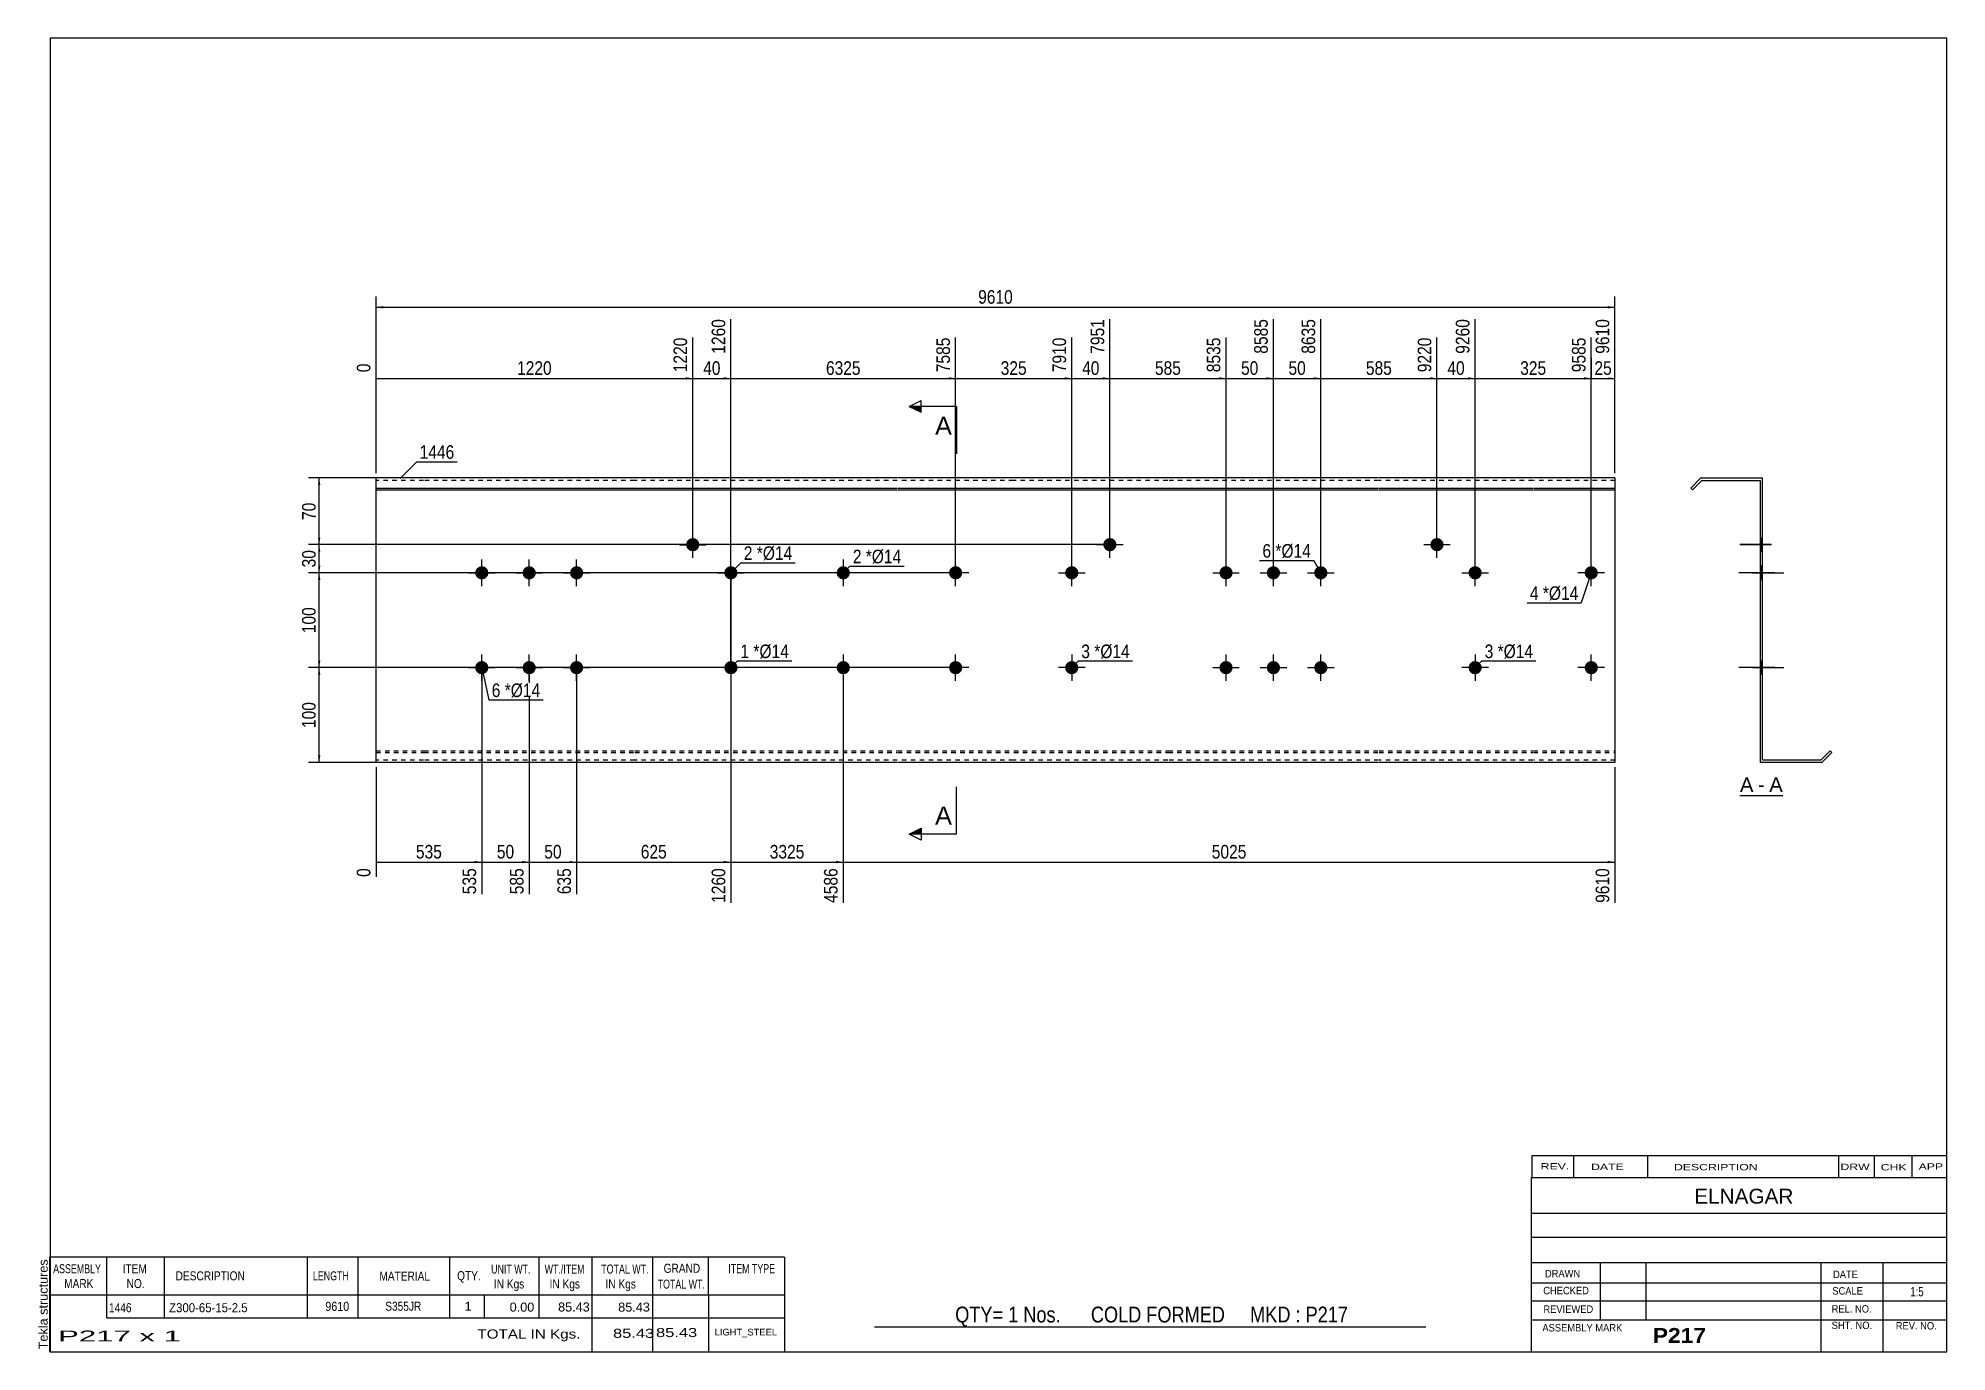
# Model space of a CAD drawing. Header units: millimetres. Extents: x -71 to 331, y -154 to 123.
import ezdxf

# ---------------------------------------------------------------- set-up
doc = ezdxf.new("R2010")
doc.units = ezdxf.units.MM
doc.linetypes.add('DXK_LINE_DOT1', pattern=[1.8814, 0.9407, -0.9407])
doc.styles.add('Arial', font='ARIAL.TTF', dxfattribs={"height": 0.2})
doc.styles.add('Arial Bold', font='ARIALBD.TTF', dxfattribs={"height": 0.2})
doc.styles.add('Arial Narrow', font='ARIALN.TTF', dxfattribs={"height": 0.2})

# ---------------------------------------------------------------- blocks, each defined once
blk = doc.blocks.new('Unknown-627191066-1922')
at = {"color": 5, "linetype": 'Continuous'}
for p, q in [((331.25, 122.75), (-68.75, 122.75)), ((-68.75, 122.75), (-68.75, -154.25)), ((331.25, -154.25), (331.25, 122.75)), ((-68.75, -154.25), (331.25, -154.25))]:
    blk.add_line(p, q, dxfattribs=at)
at = {"color": 174, "linetype": 'Continuous', "style": 'Arial'}
blk.add_text('Tekla structures', height=1.9102, rotation=90, dxfattribs=at).set_placement((-69.25, -153.75))
blk = doc.blocks.new('Unknown-627191066-12 - 1238')
at = {"color": 7, "linetype": 'Continuous'}
blk.add_line((287.62, -36.95), (296.65, -36.95), dxfattribs=at)
at = {"color": 0, "linetype": 'Continuous'}
blk.add_wipeout([(290.46, -36.2), (290.46, -33), (287.62, -33), (287.62, -36.2)], dxfattribs=at)
blk.add_wipeout([(292.84, -36.2), (292.84, -33), (291.42, -33), (291.42, -36.2)], dxfattribs=at)
at = {"color": 96, "linetype": 'Continuous', "style": 'Arial'}
blk.add_text('A', height=3.06, dxfattribs=at).set_placement((287.62, -36.2))
at = {"color": 0, "linetype": 'Continuous'}
blk.add_wipeout([(296.65, -36.2), (296.65, -33), (293.8, -33), (293.8, -36.2)], dxfattribs=at)
at = {"color": 96, "linetype": 'Continuous', "style": 'Arial'}
for s, p in [('-', (291.42, -36.2)), ('A', (293.8, -36.2))]:
    blk.add_text(s, height=3.06, dxfattribs=at).set_placement(p)
blk = doc.blocks.new('Bolt-627191066-1223 - 1203')
at = {"linetype": 'Continuous'}
for points in [[(20.89, 10, -1), (23.69, 10, -1)], [(30.89, 10, -1), (33.69, 10, -1)], [(40.89, 10, -1), (43.69, 10, -1)], [(20.89, -10, -1), (23.69, -10, -1)], [(30.89, -10, -1), (33.69, -10, -1)], [(40.89, -10, -1), (43.69, -10, -1)]]:
    blk.add_hatch(color=3, dxfattribs=at).paths.add_polyline_path(points)
at = {"color": 3, "linetype": 'Continuous'}
for p, q in [((22.29, 7.2), (22.29, 12.8)), ((32.29, 7.2), (32.29, 12.8)), ((42.29, 7.2), (42.29, 12.8)), ((19.49, 10), (25.09, 10)), ((29.49, 10), (35.09, 10)), ((39.49, 10), (45.09, 10)), ((22.29, -12.8), (22.29, -7.2)), ((32.29, -12.8), (32.29, -7.2)), ((42.29, -12.8), (42.29, -7.2)), ((19.49, -10), (25.09, -10)), ((29.49, -10), (35.09, -10)), ((39.49, -10), (45.09, -10))]:
    blk.add_line(p, q, dxfattribs=at)
blk = doc.blocks.new('Part-627191066-1218 - 1203')
at = {"color": 2, "linetype": 'Continuous'}
for p, q in [((0, -30), (0, 30)), ((10, 30), (0, 30)), ((54.49, 30), (10.1, 30)), ((87.02, 30), (54.59, 30)), ((109.92, 30), (87.12, 30)), ((134.41, 30), (110.02, 30)), ((166.95, 30), (134.51, 30)), ((211.43, 30), (167.05, 30)), ((243.97, 30), (211.53, 30)), ((261.26, 30), (244.07, 30)), ((261.26, 30), (261.26, 27.88)), ((0, 27.88), (10, 27.88)), ((0, 27.53), (10, 27.53)), ((10.1, 27.88), (54.49, 27.88)), ((10.1, 27.53), (54.49, 27.53)), ((54.59, 27.88), (87.02, 27.88)), ((54.59, 27.53), (87.02, 27.53)), ((87.12, 27.88), (109.92, 27.88)), ((87.12, 27.53), (109.92, 27.53)), ((110.02, 27.88), (134.41, 27.88)), ((110.02, 27.53), (134.41, 27.53)), ((134.51, 27.88), (166.95, 27.88)), ((134.51, 27.53), (166.95, 27.53)), ((167.05, 27.88), (211.43, 27.88)), ((167.05, 27.53), (211.43, 27.53)), ((211.53, 27.88), (243.97, 27.88)), ((211.53, 27.53), (243.97, 27.53)), ((244.07, 27.88), (261.26, 27.88)), ((244.07, 27.53), (261.26, 27.53)), ((261.26, 27.88), (261.26, -30)), ((10, -30), (0, -30)), ((54.49, -30), (10.1, -30)), ((87.02, -30), (54.59, -30)), ((109.92, -30), (87.12, -30)), ((134.41, -30), (110.02, -30)), ((166.95, -30), (134.51, -30)), ((211.43, -30), (167.05, -30)), ((243.97, -30), (211.53, -30)), ((261.26, -30), (244.07, -30))]:
    blk.add_line(p, q, dxfattribs=at)
at = {"color": 7, "linetype": 'DXK_LINE_DOT1'}
for p, q in [((10, 29.5), (0, 29.5)), ((54.49, 29.5), (10.1, 29.5)), ((87.02, 29.5), (54.59, 29.5)), ((109.92, 29.5), (87.12, 29.5)), ((134.41, 29.5), (110.02, 29.5)), ((166.95, 29.5), (134.51, 29.5)), ((211.43, 29.5), (167.05, 29.5)), ((243.97, 29.5), (211.53, 29.5)), ((261.26, 29.5), (244.07, 29.5)), ((0, -27.53), (10, -27.53)), ((0, -27.88), (10, -27.88)), ((10.1, -27.53), (54.49, -27.53)), ((10.1, -27.88), (54.49, -27.88)), ((54.59, -27.53), (87.02, -27.53)), ((54.59, -27.88), (87.02, -27.88)), ((87.12, -27.53), (109.92, -27.53)), ((87.12, -27.88), (109.92, -27.88)), ((110.02, -27.53), (134.41, -27.53)), ((110.02, -27.88), (134.41, -27.88)), ((134.51, -27.53), (166.95, -27.53)), ((134.51, -27.88), (166.95, -27.88)), ((167.05, -27.53), (211.43, -27.53)), ((167.05, -27.88), (211.43, -27.88)), ((211.53, -27.53), (243.97, -27.53)), ((211.53, -27.88), (243.97, -27.88)), ((244.07, -27.53), (261.26, -27.53)), ((244.07, -27.88), (261.26, -27.88)), ((10, -29.5), (0, -29.5)), ((54.49, -29.5), (10.1, -29.5)), ((87.02, -29.5), (54.59, -29.5)), ((109.92, -29.5), (87.12, -29.5)), ((134.41, -29.5), (110.02, -29.5)), ((166.95, -29.5), (134.51, -29.5)), ((211.43, -29.5), (167.05, -29.5)), ((243.97, -29.5), (211.53, -29.5)), ((261.26, -29.5), (244.07, -29.5))]:
    blk.add_line(p, q, dxfattribs=at)
blk = doc.blocks.new('Bolt-627191066-1219 - 1203')
at = {"linetype": 'Continuous'}
blk.add_hatch(color=3, dxfattribs=at).paths.add_polyline_path([(153.35, 15.94, -1), (156.15, 15.94, -1)])
at = {"color": 3, "linetype": 'Continuous'}
for p, q in [((154.75, 13.14), (154.75, 18.74)), ((151.95, 15.94), (157.55, 15.94))]:
    blk.add_line(p, q, dxfattribs=at)
blk = doc.blocks.new('Bolt-627191066-1220 - 1203')
at = {"linetype": 'Continuous'}
blk.add_hatch(color=3, dxfattribs=at).paths.add_polyline_path([(222.33, 15.94, -1), (225.13, 15.94, -1)])
at = {"color": 3, "linetype": 'Continuous'}
for p, q in [((223.73, 13.14), (223.73, 18.74)), ((220.93, 15.94), (226.53, 15.94))]:
    blk.add_line(p, q, dxfattribs=at)
blk = doc.blocks.new('Bolt-627191066-1221 - 1203')
at = {"linetype": 'Continuous'}
for points in [[(177.84, 10, -1), (180.64, 10, -1)], [(187.84, 10, -1), (190.64, 10, -1)], [(197.84, 10, -1), (200.64, 10, -1)], [(177.84, -10, -1), (180.64, -10, -1)], [(187.84, -10, -1), (190.64, -10, -1)], [(197.84, -10, -1), (200.64, -10, -1)]]:
    blk.add_hatch(color=3, dxfattribs=at).paths.add_polyline_path(points)
at = {"color": 3, "linetype": 'Continuous'}
for p, q in [((179.24, 7.2), (179.24, 12.8)), ((189.24, 7.2), (189.24, 12.8)), ((199.24, 7.2), (199.24, 12.8)), ((176.44, 10), (182.04, 10)), ((186.44, 10), (192.04, 10)), ((196.44, 10), (202.04, 10)), ((179.24, -12.8), (179.24, -7.2)), ((189.24, -12.8), (189.24, -7.2)), ((199.24, -12.8), (199.24, -7.2)), ((176.44, -10), (182.04, -10)), ((186.44, -10), (192.04, -10)), ((196.44, -10), (202.04, -10))]:
    blk.add_line(p, q, dxfattribs=at)
blk = doc.blocks.new('Bolt-627191066-1222 - 1203')
at = {"linetype": 'Continuous'}
blk.add_hatch(color=3, dxfattribs=at).paths.add_polyline_path([(148.11, -10, -1), (145.31, -10, -1)])
at = {"color": 3, "linetype": 'Continuous'}
for p, q in [((146.71, -7.2), (146.71, -12.8)), ((149.51, -10), (143.91, -10))]:
    blk.add_line(p, q, dxfattribs=at)
blk = doc.blocks.new('Bolt-627191066-1224 - 1203')
at = {"linetype": 'Continuous'}
blk.add_hatch(color=3, dxfattribs=at).paths.add_polyline_path([(65.38, 15.93, -1), (68.18, 15.93, -1)])
at = {"color": 3, "linetype": 'Continuous'}
for p, q in [((66.78, 13.13), (66.78, 18.73)), ((63.98, 15.93), (69.58, 15.93))]:
    blk.add_line(p, q, dxfattribs=at)
blk = doc.blocks.new('Bolt-627191066-1225 - 1203')
at = {"linetype": 'Continuous'}
for points in [[(99.92, 10, -1), (97.12, 10, -1)], [(99.92, -10, -1), (97.12, -10, -1)]]:
    blk.add_hatch(color=3, dxfattribs=at).paths.add_polyline_path(points)
at = {"color": 3, "linetype": 'Continuous'}
for p, q in [((98.52, 12.8), (98.52, 7.2)), ((101.32, 10), (95.72, 10)), ((98.52, -7.2), (98.52, -12.8)), ((101.32, -10), (95.72, -10))]:
    blk.add_line(p, q, dxfattribs=at)
blk = doc.blocks.new('Bolt-627191066-1226 - 1203')
at = {"linetype": 'Continuous'}
blk.add_hatch(color=3, dxfattribs=at).paths.add_polyline_path([(145.31, 10, -1), (148.11, 10, -1)])
at = {"color": 3, "linetype": 'Continuous'}
for p, q in [((146.71, 7.2), (146.71, 12.8)), ((143.91, 10), (149.51, 10))]:
    blk.add_line(p, q, dxfattribs=at)
blk = doc.blocks.new('Bolt-627191066-1227 - 1203')
at = {"linetype": 'Continuous'}
blk.add_hatch(color=3, dxfattribs=at).paths.add_polyline_path([(73.43, 10, -1), (76.23, 10, -1)])
at = {"color": 3, "linetype": 'Continuous'}
for p, q in [((74.83, 7.2), (74.83, 12.8)), ((72.03, 10), (77.63, 10))]:
    blk.add_line(p, q, dxfattribs=at)
blk = doc.blocks.new('Bolt-627191066-1228 - 1203')
at = {"linetype": 'Continuous'}
blk.add_hatch(color=3, dxfattribs=at).paths.add_polyline_path([(76.23, -10, -1), (73.43, -10, -1)])
at = {"color": 3, "linetype": 'Continuous'}
for p, q in [((74.83, -7.2), (74.83, -12.8)), ((77.63, -10), (72.03, -10))]:
    blk.add_line(p, q, dxfattribs=at)
blk = doc.blocks.new('Bolt-627191066-1229 - 1203')
at = {"linetype": 'Continuous'}
blk.add_hatch(color=3, dxfattribs=at).paths.add_polyline_path([(230.37, 10, -1), (233.17, 10, -1)])
at = {"color": 3, "linetype": 'Continuous'}
for p, q in [((231.77, 7.2), (231.77, 12.8)), ((228.97, 10), (234.57, 10))]:
    blk.add_line(p, q, dxfattribs=at)
blk = doc.blocks.new('Bolt-627191066-1230 - 1203')
at = {"linetype": 'Continuous'}
blk.add_hatch(color=3, dxfattribs=at).paths.add_polyline_path([(233.17, -10, -1), (230.37, -10, -1)])
at = {"color": 3, "linetype": 'Continuous'}
for p, q in [((231.77, -7.2), (231.77, -12.8)), ((234.57, -10), (228.97, -10))]:
    blk.add_line(p, q, dxfattribs=at)
blk = doc.blocks.new('Bolt-627191066-1231 - 1203')
at = {"linetype": 'Continuous'}
for points in [[(120.82, 10, -1), (123.62, 10, -1)], [(254.86, 10, -1), (257.66, 10, -1)]]:
    blk.add_hatch(color=3, dxfattribs=at).paths.add_polyline_path(points)
at = {"color": 3, "linetype": 'Continuous'}
for p, q in [((122.22, 7.2), (122.22, 12.8)), ((256.26, 7.2), (256.26, 12.8)), ((125.02, 10), (119.42, 10)), ((259.06, 10), (253.46, 10))]:
    blk.add_line(p, q, dxfattribs=at)
blk = doc.blocks.new('Bolt-627191066-1232 - 1203')
at = {"linetype": 'Continuous'}
for points in [[(120.82, -10, -1), (123.62, -10, -1)], [(254.86, -10, -1), (257.66, -10, -1)]]:
    blk.add_hatch(color=3, dxfattribs=at).paths.add_polyline_path(points)
at = {"color": 3, "linetype": 'Continuous'}
for p, q in [((122.22, -12.8), (122.22, -7.2)), ((256.26, -12.8), (256.26, -7.2)), ((125.02, -10), (119.42, -10)), ((259.06, -10), (253.46, -10))]:
    blk.add_line(p, q, dxfattribs=at)
blk = doc.blocks.new('Part-627191066-1240 - 1238')
at = {"color": 2, "linetype": 'Continuous'}
for p, q in [((279.38, 30), (277.26, 27.88)), ((277.62, 27.53), (279.59, 29.5)), ((279.38, 30), (292.38, 30)), ((279.59, 29.5), (291.88, 29.5)), ((291.88, 29.5), (291.88, -30)), ((292.38, -29.5), (292.38, 30)), ((277.26, 27.88), (277.62, 27.53)), ((306.65, -27.53), (304.68, -29.5)), ((304.88, -30), (307, -27.88)), ((307, -27.88), (306.65, -27.53)), ((304.88, -30), (291.88, -30)), ((304.68, -29.5), (292.38, -29.5))]:
    blk.add_line(p, q, dxfattribs=at)
blk = doc.blocks.new('Bolt-627191066-1241 - 1238')
at = {"linetype": 'Continuous'}
blk.add_hatch(color=3, dxfattribs=at).paths.add_polyline_path([(291.88, 17.34), (291.88, 14.54), (292.38, 14.54), (292.38, 17.34)])
at = {"color": 3, "linetype": 'Continuous'}
for p, q in [((292.38, 17.34), (291.88, 17.34)), ((294.23, 15.94), (287.63, 15.94)), ((292.38, 14.54), (291.88, 14.54))]:
    blk.add_line(p, q, dxfattribs=at)
blk = doc.blocks.new('Bolt-627191066-1242 - 1238')
at = {"linetype": 'Continuous'}
blk.add_hatch(color=3, dxfattribs=at).paths.add_polyline_path([(291.88, 17.34), (291.88, 14.54), (292.38, 14.54), (292.38, 17.34)])
at = {"color": 3, "linetype": 'Continuous'}
for p, q in [((292.38, 17.34), (291.88, 17.34)), ((294.23, 15.94), (287.63, 15.94)), ((292.38, 14.54), (291.88, 14.54))]:
    blk.add_line(p, q, dxfattribs=at)
blk = doc.blocks.new('Bolt-627191066-1243 - 1238')
at = {"linetype": 'Continuous'}
for points in [[(291.88, 11.4), (291.88, 8.6), (292.38, 8.6), (292.38, 11.4)], [(291.88, 11.4), (291.88, 8.6), (292.38, 8.6), (292.38, 11.4)], [(291.88, 11.4), (291.88, 8.6), (292.38, 8.6), (292.38, 11.4)], [(291.88, -8.6), (291.88, -11.4), (292.38, -11.4), (292.38, -8.6)], [(291.88, -8.6), (291.88, -11.4), (292.38, -11.4), (292.38, -8.6)], [(291.88, -8.6), (291.88, -11.4), (292.38, -11.4), (292.38, -8.6)]]:
    blk.add_hatch(color=3, dxfattribs=at).paths.add_polyline_path(points)
at = {"color": 3, "linetype": 'Continuous'}
for p, q in [((294.98, 10), (287.38, 10)), ((294.98, 10), (287.38, 10)), ((294.98, 10), (287.38, 10)), ((292.38, 11.4), (291.88, 11.4)), ((292.38, 11.4), (291.88, 11.4)), ((292.38, 11.4), (291.88, 11.4)), ((292.38, 8.6), (291.88, 8.6)), ((292.38, 8.6), (291.88, 8.6)), ((292.38, 8.6), (291.88, 8.6)), ((294.98, -10), (287.38, -10)), ((294.98, -10), (287.38, -10)), ((294.98, -10), (287.38, -10)), ((292.38, -8.6), (291.88, -8.6)), ((292.38, -8.6), (291.88, -8.6)), ((292.38, -8.6), (291.88, -8.6)), ((292.38, -11.4), (291.88, -11.4)), ((292.38, -11.4), (291.88, -11.4)), ((292.38, -11.4), (291.88, -11.4))]:
    blk.add_line(p, q, dxfattribs=at)
blk = doc.blocks.new('Bolt-627191066-1244 - 1238')
at = {"linetype": 'Continuous'}
blk.add_hatch(color=3, dxfattribs=at).paths.add_polyline_path([(292.38, -11.4), (292.38, -8.6), (291.88, -8.6), (291.88, -11.4)])
at = {"color": 3, "linetype": 'Continuous'}
for p, q in [((292.38, -8.6), (291.88, -8.6)), ((293.98, -10), (291.88, -10)), ((292.38, -11.4), (291.88, -11.4))]:
    blk.add_line(p, q, dxfattribs=at)
blk = doc.blocks.new('Bolt-627191066-1245 - 1238')
at = {"linetype": 'Continuous'}
for points in [[(291.88, 11.4), (291.88, 8.6), (292.38, 8.6), (292.38, 11.4)], [(291.88, 11.4), (291.88, 8.6), (292.38, 8.6), (292.38, 11.4)], [(291.88, 11.4), (291.88, 8.6), (292.38, 8.6), (292.38, 11.4)], [(291.88, -8.6), (291.88, -11.4), (292.38, -11.4), (292.38, -8.6)], [(291.88, -8.6), (291.88, -11.4), (292.38, -11.4), (292.38, -8.6)], [(291.88, -8.6), (291.88, -11.4), (292.38, -11.4), (292.38, -8.6)]]:
    blk.add_hatch(color=3, dxfattribs=at).paths.add_polyline_path(points)
at = {"color": 3, "linetype": 'Continuous'}
for p, q in [((294.98, 10), (287.38, 10)), ((294.98, 10), (287.38, 10)), ((294.98, 10), (287.38, 10)), ((292.38, 11.4), (291.88, 11.4)), ((292.38, 11.4), (291.88, 11.4)), ((292.38, 11.4), (291.88, 11.4)), ((292.38, 8.6), (291.88, 8.6)), ((292.38, 8.6), (291.88, 8.6)), ((292.38, 8.6), (291.88, 8.6)), ((294.98, -10), (287.38, -10)), ((294.98, -10), (287.38, -10)), ((294.98, -10), (287.38, -10)), ((292.38, -8.6), (291.88, -8.6)), ((292.38, -8.6), (291.88, -8.6)), ((292.38, -8.6), (291.88, -8.6)), ((292.38, -11.4), (291.88, -11.4)), ((292.38, -11.4), (291.88, -11.4)), ((292.38, -11.4), (291.88, -11.4))]:
    blk.add_line(p, q, dxfattribs=at)
blk = doc.blocks.new('Bolt-627191066-1246 - 1238')
at = {"linetype": 'Continuous'}
blk.add_hatch(color=3, dxfattribs=at).paths.add_polyline_path([(291.88, 17.33), (291.88, 14.53), (292.38, 14.53), (292.38, 17.33)])
at = {"color": 3, "linetype": 'Continuous'}
for p, q in [((292.38, 17.33), (291.88, 17.33)), ((294.28, 15.93), (287.68, 15.93)), ((292.38, 14.53), (291.88, 14.53))]:
    blk.add_line(p, q, dxfattribs=at)
blk = doc.blocks.new('Bolt-627191066-1247 - 1238')
at = {"linetype": 'Continuous'}
for points in [[(292.38, 8.6), (292.38, 11.4), (291.88, 11.4), (291.88, 8.6)], [(292.38, -11.4), (292.38, -8.6), (291.88, -8.6), (291.88, -11.4)]]:
    blk.add_hatch(color=3, dxfattribs=at).paths.add_polyline_path(points)
at = {"color": 3, "linetype": 'Continuous'}
for p, q in [((292.38, 10), (287.88, 10)), ((292.38, 11.4), (291.88, 11.4)), ((292.38, 8.6), (291.88, 8.6)), ((292.38, -10), (287.88, -10)), ((292.38, -8.6), (291.88, -8.6)), ((292.38, -11.4), (291.88, -11.4))]:
    blk.add_line(p, q, dxfattribs=at)
blk = doc.blocks.new('Bolt-627191066-1248 - 1238')
at = {"linetype": 'Continuous'}
blk.add_hatch(color=3, dxfattribs=at).paths.add_polyline_path([(291.88, 11.4), (291.88, 8.6), (292.38, 8.6), (292.38, 11.4)])
at = {"color": 3, "linetype": 'Continuous'}
for p, q in [((294.23, 10), (287.63, 10)), ((292.38, 11.4), (291.88, 11.4)), ((292.38, 8.6), (291.88, 8.6))]:
    blk.add_line(p, q, dxfattribs=at)
blk = doc.blocks.new('Bolt-627191066-1249 - 1238')
at = {"linetype": 'Continuous'}
blk.add_hatch(color=3, dxfattribs=at).paths.add_polyline_path([(291.88, 11.4), (291.88, 8.6), (292.38, 8.6), (292.38, 11.4)])
at = {"color": 3, "linetype": 'Continuous'}
for p, q in [((294.28, 10), (287.68, 10)), ((292.38, 11.4), (291.88, 11.4)), ((292.38, 8.6), (291.88, 8.6))]:
    blk.add_line(p, q, dxfattribs=at)
blk = doc.blocks.new('Bolt-627191066-1250 - 1238')
at = {"linetype": 'Continuous'}
blk.add_hatch(color=3, dxfattribs=at).paths.add_polyline_path([(292.38, -11.4), (292.38, -8.6), (291.88, -8.6), (291.88, -11.4)])
at = {"color": 3, "linetype": 'Continuous'}
for p, q in [((292.38, -8.6), (291.88, -8.6)), ((293.98, -10), (291.88, -10)), ((292.38, -11.4), (291.88, -11.4))]:
    blk.add_line(p, q, dxfattribs=at)
blk = doc.blocks.new('Bolt-627191066-1251 - 1238')
at = {"linetype": 'Continuous'}
blk.add_hatch(color=3, dxfattribs=at).paths.add_polyline_path([(291.88, 11.4), (291.88, 8.6), (292.38, 8.6), (292.38, 11.4)])
at = {"color": 3, "linetype": 'Continuous'}
for p, q in [((294.23, 10), (287.63, 10)), ((292.38, 11.4), (291.88, 11.4)), ((292.38, 8.6), (291.88, 8.6))]:
    blk.add_line(p, q, dxfattribs=at)
blk = doc.blocks.new('Bolt-627191066-1252 - 1238')
at = {"linetype": 'Continuous'}
blk.add_hatch(color=3, dxfattribs=at).paths.add_polyline_path([(292.38, -11.4), (292.38, -8.6), (291.88, -8.6), (291.88, -11.4)])
at = {"color": 3, "linetype": 'Continuous'}
for p, q in [((292.38, -8.6), (291.88, -8.6)), ((293.98, -10), (291.88, -10)), ((292.38, -11.4), (291.88, -11.4))]:
    blk.add_line(p, q, dxfattribs=at)
blk = doc.blocks.new('Bolt-627191066-1253 - 1238')
at = {"linetype": 'Continuous'}
blk.add_hatch(color=3, dxfattribs=at).paths.add_polyline_path([(291.88, 11.4), (291.88, 8.6), (292.38, 8.6), (292.38, 11.4)])
blk.add_hatch(color=3, dxfattribs=at).paths.add_polyline_path([(291.88, 11.4), (291.88, 8.6), (292.38, 8.6), (292.38, 11.4)])
at = {"color": 3, "linetype": 'Continuous'}
for p, q in [((290.28, 10), (296.88, 10)), ((290.28, 10), (296.88, 10)), ((291.88, 11.4), (292.38, 11.4)), ((291.88, 11.4), (292.38, 11.4)), ((291.88, 8.6), (292.38, 8.6)), ((291.88, 8.6), (292.38, 8.6))]:
    blk.add_line(p, q, dxfattribs=at)
blk = doc.blocks.new('Bolt-627191066-1254 - 1238')
at = {"linetype": 'Continuous'}
blk.add_hatch(color=3, dxfattribs=at).paths.add_polyline_path([(291.88, -8.6), (291.88, -11.4), (292.38, -11.4), (292.38, -8.6)])
blk.add_hatch(color=3, dxfattribs=at).paths.add_polyline_path([(291.88, -8.6), (291.88, -11.4), (292.38, -11.4), (292.38, -8.6)])
at = {"color": 3, "linetype": 'Continuous'}
for p, q in [((290.28, -10), (296.88, -10)), ((290.28, -10), (296.88, -10)), ((291.88, -8.6), (292.38, -8.6)), ((291.88, -8.6), (292.38, -8.6)), ((291.88, -11.4), (292.38, -11.4)), ((291.88, -11.4), (292.38, -11.4))]:
    blk.add_line(p, q, dxfattribs=at)
blk = doc.blocks.new('StraightDimension-627191066-1328 - 1203')
at = {"linetype": 'Continuous'}
blk.add_hatch(color=7, dxfattribs=at).paths.add_polyline_path([(40.79, -50.75), (42.29, -51), (40.79, -51.25)])
at = {"color": 7, "linetype": 'Continuous'}
for p, q in [((32.29, -11), (32.29, -57.78)), ((42.29, -11), (42.29, -57.78)), ((32.29, -51), (42.29, -51))]:
    blk.add_line(p, q, dxfattribs=at)
at = {"color": 0}
blk.add_wipeout([(39.72, -50.85), (39.72, -46.65), (34.87, -46.65), (34.87, -50.85)], dxfattribs=at)
at = {"color": 0, "linetype": 'Continuous'}
blk.add_wipeout([(41.69, -51.7), (37.49, -51.7), (37.49, -58.38), (41.69, -58.38)], dxfattribs=at)
at = {"color": 3, "style": 'Arial Narrow'}
blk.add_text('50', height=2.863, dxfattribs=at).set_placement((35.47, -50.25))
at = {"color": 3, "linetype": 'Continuous', "style": 'Arial Narrow'}
blk.add_text('635', height=2.863, rotation=90.0002, dxfattribs=at).set_placement((41.09, -57.78))
blk = doc.blocks.new('StraightDimension-627191066-1279 - 1203')
at = {"linetype": 'Continuous'}
blk.add_hatch(color=7, dxfattribs=at).paths.add_polyline_path([(65.28, 51.25), (66.78, 51), (65.28, 50.75)])
at = {"color": 7, "linetype": 'Continuous'}
for p, q in [((66.78, 16.93), (66.78, 59.61)), ((0, 31), (0, 54.13)), ((0, 51), (66.78, 51))]:
    blk.add_line(p, q, dxfattribs=at)
at = {"color": 0, "linetype": 'Continuous'}
for points in [[(66.18, 60.21), (61.98, 60.21), (61.98, 51.7), (66.18, 51.7)], [(-0.6, 54.73), (-4.8, 54.73), (-4.8, 51.7), (-0.6, 51.7)]]:
    blk.add_wipeout(points, dxfattribs=at)
at = {"color": 0}
blk.add_wipeout([(37.65, 51.15), (37.65, 55.35), (29.13, 55.35), (29.13, 51.15)], dxfattribs=at)
at = {"color": 3, "linetype": 'Continuous', "style": 'Arial Narrow'}
for s, height, p in [('1220', 2.863, (65.58, 52.3)), ('0', 2.86, (-1.2, 52.3))]:
    blk.add_text(s, height=height, rotation=90.0002, dxfattribs=at).set_placement(p)
at = {"color": 3, "style": 'Arial Narrow'}
blk.add_text('1220', height=2.863, dxfattribs=at).set_placement((29.73, 51.75))
blk = doc.blocks.new('StraightDimension-627191066-1350 - 1203')
at = {"linetype": 'Continuous'}
for points in [[(-12.25, 14.44), (-12, 15.94), (-11.75, 14.44)], [(-11.75, 11.5), (-12, 10), (-12.25, 11.5)]]:
    blk.add_hatch(color=7, dxfattribs=at).paths.add_polyline_path(points)
at = {"color": 7, "linetype": 'Continuous'}
for p, q in [((153.75, 15.94), (-14.25, 15.94)), ((-12, 10), (-12, 15.94)), ((121.22, 10), (-14.25, 10))]:
    blk.add_line(p, q, dxfattribs=at)
at = {"color": 0}
blk.add_wipeout([(-12.15, 15.4), (-16.35, 15.4), (-16.35, 10.54), (-12.15, 10.54)], dxfattribs=at)
at = {"color": 3, "style": 'Arial Narrow'}
blk.add_text('30', height=2.863, rotation=90.0002, dxfattribs=at).set_placement((-12.75, 11.14))
blk = doc.blocks.new('StraightDimension-627191066-1271 - 1203')
at = {"linetype": 'Continuous'}
blk.add_hatch(color=7, dxfattribs=at).paths.add_polyline_path([(222.23, 51.25), (223.73, 51), (222.23, 50.75)])
at = {"color": 7, "linetype": 'Continuous'}
for p, q in [((199.24, 11), (199.24, 63.51)), ((223.73, 16.94), (223.73, 59.61)), ((199.24, 51), (223.73, 51))]:
    blk.add_line(p, q, dxfattribs=at)
at = {"color": 0, "linetype": 'Continuous'}
blk.add_wipeout([(223.13, 60.21), (218.93, 60.21), (218.93, 51.7), (223.13, 51.7)], dxfattribs=at)
at = {"color": 0}
blk.add_wipeout([(214.83, 51.15), (214.83, 55.35), (208.14, 55.35), (208.14, 51.15)], dxfattribs=at)
at = {"color": 3, "linetype": 'Continuous', "style": 'Arial Narrow'}
blk.add_text('9220', height=2.863, rotation=90.0002, dxfattribs=at).set_placement((222.53, 52.3))
at = {"color": 3, "style": 'Arial Narrow'}
blk.add_text('585', height=2.863, dxfattribs=at).set_placement((208.74, 51.75))
blk = doc.blocks.new('StraightDimension-627191066-1276 - 1203')
at = {"linetype": 'Continuous'}
blk.add_hatch(color=7, dxfattribs=at).paths.add_polyline_path([(145.21, 51.25), (146.71, 51), (145.21, 50.75)])
at = {"color": 7, "linetype": 'Continuous'}
for p, q in [((122.22, 11), (122.22, 59.61)), ((146.71, 11), (146.71, 59.61)), ((122.22, 51), (146.71, 51))]:
    blk.add_line(p, q, dxfattribs=at)
at = {"color": 0, "linetype": 'Continuous'}
blk.add_wipeout([(146.11, 60.21), (141.91, 60.21), (141.91, 51.7), (146.11, 51.7)], dxfattribs=at)
at = {"color": 0}
blk.add_wipeout([(137.8, 51.15), (137.8, 55.35), (131.12, 55.35), (131.12, 51.15)], dxfattribs=at)
at = {"color": 3, "linetype": 'Continuous', "style": 'Arial Narrow'}
blk.add_text('7910', height=2.863, rotation=90.0002, dxfattribs=at).set_placement((145.51, 52.3))
at = {"color": 3, "style": 'Arial Narrow'}
blk.add_text('325', height=2.863, dxfattribs=at).set_placement((131.72, 51.75))
blk = doc.blocks.new('StraightDimension-627191066-1274 - 1203')
at = {"linetype": 'Continuous'}
blk.add_hatch(color=7, dxfattribs=at).paths.add_polyline_path([(177.74, 51.25), (179.24, 51), (177.74, 50.75)])
at = {"color": 7, "linetype": 'Continuous'}
for p, q in [((154.75, 16.94), (154.75, 63.51)), ((179.24, 11), (179.24, 59.61)), ((154.75, 51), (179.24, 51))]:
    blk.add_line(p, q, dxfattribs=at)
at = {"color": 0, "linetype": 'Continuous'}
blk.add_wipeout([(178.64, 60.21), (174.44, 60.21), (174.44, 51.7), (178.64, 51.7)], dxfattribs=at)
at = {"color": 0}
blk.add_wipeout([(170.34, 51.15), (170.34, 55.35), (163.65, 55.35), (163.65, 51.15)], dxfattribs=at)
at = {"color": 3, "linetype": 'Continuous', "style": 'Arial Narrow'}
blk.add_text('8535', height=2.863, rotation=90.0002, dxfattribs=at).set_placement((178.04, 52.3))
at = {"color": 3, "style": 'Arial Narrow'}
blk.add_text('585', height=2.863, dxfattribs=at).set_placement((164.25, 51.75))
blk = doc.blocks.new('StraightDimension-627191066-1268 - 1203')
at = {"linetype": 'Continuous'}
blk.add_hatch(color=7, dxfattribs=at).paths.add_polyline_path([(259.76, 51.25), (261.26, 51), (259.76, 50.75)])
at = {"color": 7, "linetype": 'Continuous'}
for p, q in [((261.26, 31), (261.26, 63.51)), ((256.26, 11), (256.26, 59.61)), ((256.26, 51), (261.26, 51))]:
    blk.add_line(p, q, dxfattribs=at)
at = {"color": 0}
blk.add_wipeout([(261.19, 51.15), (261.19, 55.35), (256.33, 55.35), (256.33, 51.15)], dxfattribs=at)
at = {"color": 0, "linetype": 'Continuous'}
blk.add_wipeout([(260.66, 64.11), (256.46, 64.11), (256.46, 55.6), (260.66, 55.6)], dxfattribs=at)
at = {"color": 3, "linetype": 'Continuous', "style": 'Arial Narrow'}
blk.add_text('9610', height=2.863, rotation=90.0002, dxfattribs=at).set_placement((260.06, 56.2))
at = {"color": 3, "style": 'Arial Narrow'}
blk.add_text('25', height=2.863, dxfattribs=at).set_placement((256.93, 51.75))
blk = doc.blocks.new('StraightDimension-627191066-1326 - 1203')
at = {"linetype": 'Continuous'}
blk.add_hatch(color=7, dxfattribs=at).paths.add_polyline_path([(97.02, -50.75), (98.52, -51), (97.02, -51.25)])
at = {"color": 7, "linetype": 'Continuous'}
for p, q in [((74.83, 9), (74.83, -59.61)), ((98.52, -11), (98.52, -59.61)), ((74.83, -51), (98.52, -51))]:
    blk.add_line(p, q, dxfattribs=at)
at = {"color": 0}
blk.add_wipeout([(90.93, -50.85), (90.93, -46.65), (82.42, -46.65), (82.42, -50.85)], dxfattribs=at)
at = {"color": 0, "linetype": 'Continuous'}
blk.add_wipeout([(97.92, -51.7), (93.72, -51.7), (93.72, -60.21), (97.92, -60.21)], dxfattribs=at)
at = {"color": 3, "style": 'Arial Narrow'}
blk.add_text('3325', height=2.863, dxfattribs=at).set_placement((83.02, -50.25))
at = {"color": 3, "linetype": 'Continuous', "style": 'Arial Narrow'}
blk.add_text('4586', height=2.863, rotation=90.0002, dxfattribs=at).set_placement((97.32, -59.61))
blk = doc.blocks.new('StraightDimension-627191066-1269 - 1203')
at = {"linetype": 'Continuous'}
blk.add_hatch(color=7, dxfattribs=at).paths.add_polyline_path([(254.76, 51.25), (256.26, 51), (254.76, 50.75)])
at = {"color": 7, "linetype": 'Continuous'}
for p, q in [((231.77, 11), (231.77, 63.51)), ((256.26, 11), (256.26, 59.61)), ((231.77, 51), (256.26, 51))]:
    blk.add_line(p, q, dxfattribs=at)
at = {"color": 0, "linetype": 'Continuous'}
blk.add_wipeout([(255.66, 60.21), (251.46, 60.21), (251.46, 51.7), (255.66, 51.7)], dxfattribs=at)
at = {"color": 0}
blk.add_wipeout([(247.36, 51.15), (247.36, 55.35), (240.68, 55.35), (240.68, 51.15)], dxfattribs=at)
at = {"color": 3, "linetype": 'Continuous', "style": 'Arial Narrow'}
blk.add_text('9585', height=2.863, rotation=90.0002, dxfattribs=at).set_placement((255.06, 52.3))
at = {"color": 3, "style": 'Arial Narrow'}
blk.add_text('325', height=2.863, dxfattribs=at).set_placement((241.28, 51.75))
blk = doc.blocks.new('StraightDimension-627191066-1270 - 1203')
at = {"linetype": 'Continuous'}
blk.add_hatch(color=7, dxfattribs=at).paths.add_polyline_path([(230.27, 51.25), (231.77, 51), (230.27, 50.75)])
at = {"color": 7, "linetype": 'Continuous'}
for p, q in [((231.77, 11), (231.77, 63.51)), ((223.73, 16.94), (223.73, 59.61)), ((223.73, 51), (231.77, 51))]:
    blk.add_line(p, q, dxfattribs=at)
at = {"color": 0}
blk.add_wipeout([(230.18, 51.15), (230.18, 55.35), (225.32, 55.35), (225.32, 51.15)], dxfattribs=at)
at = {"color": 0, "linetype": 'Continuous'}
blk.add_wipeout([(231.17, 64.11), (226.97, 64.11), (226.97, 55.6), (231.17, 55.6)], dxfattribs=at)
at = {"color": 3, "linetype": 'Continuous', "style": 'Arial Narrow'}
blk.add_text('9260', height=2.863, rotation=90.0002, dxfattribs=at).set_placement((230.57, 56.2))
at = {"color": 3, "style": 'Arial Narrow'}
blk.add_text('40', height=2.863, dxfattribs=at).set_placement((225.92, 51.75))
blk = doc.blocks.new('StraightDimension-627191066-1351 - 1203')
at = {"linetype": 'Continuous'}
for points in [[(-12.25, 8.5), (-12, 10), (-11.75, 8.5)], [(-11.75, -8.5), (-12, -10), (-12.25, -8.5)]]:
    blk.add_hatch(color=7, dxfattribs=at).paths.add_polyline_path(points)
at = {"color": 7, "linetype": 'Continuous'}
for p, q in [((121.22, 10), (-14.25, 10)), ((-12, -10), (-12, 10)), ((121.22, -10), (-14.25, -10))]:
    blk.add_line(p, q, dxfattribs=at)
at = {"color": 0}
blk.add_wipeout([(-12.15, 3.34), (-16.35, 3.34), (-16.35, -3.34), (-12.15, -3.34)], dxfattribs=at)
at = {"color": 3, "style": 'Arial Narrow'}
blk.add_text('100', height=2.863, rotation=90.0002, dxfattribs=at).set_placement((-12.75, -2.74))
blk = doc.blocks.new('StraightDimension-627191066-1272 - 1203')
at = {"linetype": 'Continuous'}
blk.add_hatch(color=7, dxfattribs=at).paths.add_polyline_path([(197.74, 51.25), (199.24, 51), (197.74, 50.75)])
at = {"color": 7, "linetype": 'Continuous'}
for p, q in [((189.24, 11), (189.24, 63.51)), ((199.24, 11), (199.24, 63.51)), ((189.24, 51), (199.24, 51))]:
    blk.add_line(p, q, dxfattribs=at)
at = {"color": 0}
blk.add_wipeout([(196.67, 51.15), (196.67, 55.35), (191.81, 55.35), (191.81, 51.15)], dxfattribs=at)
at = {"color": 0, "linetype": 'Continuous'}
blk.add_wipeout([(198.64, 64.11), (194.44, 64.11), (194.44, 55.6), (198.64, 55.6)], dxfattribs=at)
at = {"color": 3, "linetype": 'Continuous', "style": 'Arial Narrow'}
blk.add_text('8635', height=2.863, rotation=90.0002, dxfattribs=at).set_placement((198.04, 56.2))
at = {"color": 3, "style": 'Arial Narrow'}
blk.add_text('50', height=2.863, dxfattribs=at).set_placement((192.41, 51.75))
blk = doc.blocks.new('StraightDimension-627191066-1330 - 1203')
at = {"linetype": 'Continuous'}
blk.add_hatch(color=7, dxfattribs=at).paths.add_polyline_path([(20.79, -50.75), (22.29, -51), (20.79, -51.25)])
at = {"color": 7, "linetype": 'Continuous'}
for p, q in [((22.29, -11), (22.29, -57.78)), ((0, -31), (0, -54.13)), ((0, -51), (22.29, -51))]:
    blk.add_line(p, q, dxfattribs=at)
at = {"color": 0}
blk.add_wipeout([(14.49, -50.85), (14.49, -46.65), (7.8, -46.65), (7.8, -50.85)], dxfattribs=at)
at = {"color": 0, "linetype": 'Continuous'}
for points in [[(-0.6, -51.7), (-4.8, -51.7), (-4.8, -54.73), (-0.6, -54.73)], [(21.69, -51.7), (17.49, -51.7), (17.49, -58.38), (21.69, -58.38)]]:
    blk.add_wipeout(points, dxfattribs=at)
at = {"color": 3, "style": 'Arial Narrow'}
blk.add_text('535', height=2.863, dxfattribs=at).set_placement((8.4, -50.25))
at = {"color": 3, "linetype": 'Continuous', "style": 'Arial Narrow'}
for s, height, p in [('0', 2.86, (-1.2, -54.13)), ('535', 2.863, (21.09, -57.78))]:
    blk.add_text(s, height=height, rotation=90.0002, dxfattribs=at).set_placement(p)
blk = doc.blocks.new('StraightDimension-627191066-1273 - 1203')
at = {"linetype": 'Continuous'}
blk.add_hatch(color=7, dxfattribs=at).paths.add_polyline_path([(187.74, 51.25), (189.24, 51), (187.74, 50.75)])
at = {"color": 7, "linetype": 'Continuous'}
for p, q in [((189.24, 11), (189.24, 63.51)), ((179.24, 11), (179.24, 59.61)), ((179.24, 51), (189.24, 51))]:
    blk.add_line(p, q, dxfattribs=at)
at = {"color": 0}
blk.add_wipeout([(186.67, 51.15), (186.67, 55.35), (181.81, 55.35), (181.81, 51.15)], dxfattribs=at)
at = {"color": 0, "linetype": 'Continuous'}
blk.add_wipeout([(188.64, 64.11), (184.44, 64.11), (184.44, 55.6), (188.64, 55.6)], dxfattribs=at)
at = {"color": 3, "linetype": 'Continuous', "style": 'Arial Narrow'}
blk.add_text('8585', height=2.863, rotation=90.0002, dxfattribs=at).set_placement((188.04, 56.2))
at = {"color": 3, "style": 'Arial Narrow'}
blk.add_text('50', height=2.863, dxfattribs=at).set_placement((182.41, 51.75))
blk = doc.blocks.new('StraightDimension-627191066-1275 - 1203')
at = {"linetype": 'Continuous'}
blk.add_hatch(color=7, dxfattribs=at).paths.add_polyline_path([(153.25, 51.25), (154.75, 51), (153.25, 50.75)])
at = {"color": 7, "linetype": 'Continuous'}
for p, q in [((154.75, 16.94), (154.75, 63.51)), ((146.71, 11), (146.71, 59.61)), ((146.71, 51), (154.75, 51))]:
    blk.add_line(p, q, dxfattribs=at)
at = {"color": 0}
blk.add_wipeout([(153.16, 51.15), (153.16, 55.35), (148.3, 55.35), (148.3, 51.15)], dxfattribs=at)
at = {"color": 0, "linetype": 'Continuous'}
blk.add_wipeout([(154.15, 64.11), (149.95, 64.11), (149.95, 55.6), (154.15, 55.6)], dxfattribs=at)
at = {"color": 3, "linetype": 'Continuous', "style": 'Arial Narrow'}
blk.add_text('7951', height=2.863, rotation=90.0002, dxfattribs=at).set_placement((153.55, 56.2))
at = {"color": 3, "style": 'Arial Narrow'}
blk.add_text('40', height=2.863, dxfattribs=at).set_placement((148.9, 51.75))
blk = doc.blocks.new('StraightDimension-627191066-1277 - 1203')
at = {"linetype": 'Continuous'}
blk.add_hatch(color=7, dxfattribs=at).paths.add_polyline_path([(120.72, 51.25), (122.22, 51), (120.72, 50.75)])
at = {"color": 7, "linetype": 'Continuous'}
for p, q in [((74.83, -9), (74.83, 63.51)), ((122.22, 11), (122.22, 59.61)), ((74.83, 51), (122.22, 51))]:
    blk.add_line(p, q, dxfattribs=at)
at = {"color": 0, "linetype": 'Continuous'}
blk.add_wipeout([(121.62, 60.21), (117.42, 60.21), (117.42, 51.7), (121.62, 51.7)], dxfattribs=at)
at = {"color": 0}
blk.add_wipeout([(102.78, 51.15), (102.78, 55.35), (94.27, 55.35), (94.27, 51.15)], dxfattribs=at)
at = {"color": 3, "linetype": 'Continuous', "style": 'Arial Narrow'}
blk.add_text('7585', height=2.863, rotation=90.0002, dxfattribs=at).set_placement((121.02, 52.3))
at = {"color": 3, "style": 'Arial Narrow'}
blk.add_text('6325', height=2.863, dxfattribs=at).set_placement((94.87, 51.75))
blk = doc.blocks.new('StraightDimension-627191066-1349 - 1203')
at = {"linetype": 'Continuous'}
for points in [[(-12.25, 28.5), (-12, 30), (-11.75, 28.5)], [(-11.75, 17.44), (-12, 15.94), (-12.25, 17.44)]]:
    blk.add_hatch(color=7, dxfattribs=at).paths.add_polyline_path(points)
at = {"color": 7, "linetype": 'Continuous'}
for p, q in [((21.29, 30), (-14.25, 30)), ((-12, 15.94), (-12, 30)), ((153.75, 15.94), (-14.25, 15.94))]:
    blk.add_line(p, q, dxfattribs=at)
at = {"color": 0}
blk.add_wipeout([(-12.15, 25.4), (-16.35, 25.4), (-16.35, 20.54), (-12.15, 20.54)], dxfattribs=at)
at = {"color": 3, "style": 'Arial Narrow'}
blk.add_text('70', height=2.863, rotation=90.0002, dxfattribs=at).set_placement((-12.75, 21.14))
blk = doc.blocks.new('StraightDimension-627191066-1278 - 1203')
at = {"linetype": 'Continuous'}
blk.add_hatch(color=7, dxfattribs=at).paths.add_polyline_path([(73.33, 51.25), (74.83, 51), (73.33, 50.75)])
at = {"color": 7, "linetype": 'Continuous'}
for p, q in [((74.83, -9), (74.83, 63.51)), ((66.78, 16.93), (66.78, 59.61)), ((66.78, 51), (74.83, 51))]:
    blk.add_line(p, q, dxfattribs=at)
at = {"color": 0}
blk.add_wipeout([(73.23, 51.15), (73.23, 55.35), (68.38, 55.35), (68.38, 51.15)], dxfattribs=at)
at = {"color": 0, "linetype": 'Continuous'}
blk.add_wipeout([(74.23, 64.11), (70.03, 64.11), (70.03, 55.6), (74.23, 55.6)], dxfattribs=at)
at = {"color": 3, "linetype": 'Continuous', "style": 'Arial Narrow'}
blk.add_text('1260', height=2.863, rotation=90.0002, dxfattribs=at).set_placement((73.63, 56.2))
at = {"color": 3, "style": 'Arial Narrow'}
blk.add_text('40', height=2.863, dxfattribs=at).set_placement((68.98, 51.75))
blk = doc.blocks.new('StraightDimension-627191066-1325 - 1203')
at = {"linetype": 'Continuous'}
blk.add_hatch(color=7, dxfattribs=at).paths.add_polyline_path([(259.76, -50.75), (261.26, -51), (259.76, -51.25)])
at = {"color": 7, "linetype": 'Continuous'}
for p, q in [((98.52, -11), (98.52, -59.61)), ((261.26, -31), (261.26, -59.61)), ((98.52, -51), (261.26, -51))]:
    blk.add_line(p, q, dxfattribs=at)
at = {"color": 0}
blk.add_wipeout([(184.15, -50.85), (184.15, -46.65), (175.64, -46.65), (175.64, -50.85)], dxfattribs=at)
at = {"color": 0, "linetype": 'Continuous'}
blk.add_wipeout([(260.66, -51.7), (256.46, -51.7), (256.46, -60.21), (260.66, -60.21)], dxfattribs=at)
at = {"color": 3, "style": 'Arial Narrow'}
blk.add_text('5025', height=2.863, dxfattribs=at).set_placement((176.24, -50.25))
at = {"color": 3, "linetype": 'Continuous', "style": 'Arial Narrow'}
blk.add_text('9610', height=2.863, rotation=90.0002, dxfattribs=at).set_placement((260.06, -59.61))
blk = doc.blocks.new('StraightDimension-627191066-1327 - 1203')
at = {"linetype": 'Continuous'}
blk.add_hatch(color=7, dxfattribs=at).paths.add_polyline_path([(73.33, -50.75), (74.83, -51), (73.33, -51.25)])
at = {"color": 7, "linetype": 'Continuous'}
for p, q in [((74.83, 9), (74.83, -59.61)), ((42.29, -11), (42.29, -57.78)), ((42.29, -51), (74.83, -51))]:
    blk.add_line(p, q, dxfattribs=at)
at = {"color": 0}
blk.add_wipeout([(61.9, -50.85), (61.9, -46.65), (55.22, -46.65), (55.22, -50.85)], dxfattribs=at)
at = {"color": 0, "linetype": 'Continuous'}
blk.add_wipeout([(74.23, -51.7), (70.03, -51.7), (70.03, -60.21), (74.23, -60.21)], dxfattribs=at)
at = {"color": 3, "style": 'Arial Narrow'}
blk.add_text('625', height=2.863, dxfattribs=at).set_placement((55.82, -50.25))
at = {"color": 3, "linetype": 'Continuous', "style": 'Arial Narrow'}
blk.add_text('1260', height=2.863, rotation=90.0002, dxfattribs=at).set_placement((73.63, -59.61))
blk = doc.blocks.new('StraightDimension-627191066-1329 - 1203')
at = {"linetype": 'Continuous'}
blk.add_hatch(color=7, dxfattribs=at).paths.add_polyline_path([(30.79, -50.75), (32.29, -51), (30.79, -51.25)])
at = {"color": 7, "linetype": 'Continuous'}
for p, q in [((22.29, -11), (22.29, -57.78)), ((32.29, -11), (32.29, -57.78)), ((22.29, -51), (32.29, -51))]:
    blk.add_line(p, q, dxfattribs=at)
at = {"color": 0}
blk.add_wipeout([(29.72, -50.85), (29.72, -46.65), (24.87, -46.65), (24.87, -50.85)], dxfattribs=at)
at = {"color": 0, "linetype": 'Continuous'}
blk.add_wipeout([(31.69, -51.7), (27.49, -51.7), (27.49, -58.38), (31.69, -58.38)], dxfattribs=at)
at = {"color": 3, "style": 'Arial Narrow'}
blk.add_text('50', height=2.863, dxfattribs=at).set_placement((25.47, -50.25))
at = {"color": 3, "linetype": 'Continuous', "style": 'Arial Narrow'}
blk.add_text('585', height=2.863, rotation=90.0002, dxfattribs=at).set_placement((31.09, -57.78))
blk = doc.blocks.new('StraightDimension-627191066-1352 - 1203')
at = {"linetype": 'Continuous'}
for points in [[(-12.25, -11.5), (-12, -10), (-11.75, -11.5)], [(-11.75, -28.5), (-12, -30), (-12.25, -28.5)]]:
    blk.add_hatch(color=7, dxfattribs=at).paths.add_polyline_path(points)
at = {"color": 7, "linetype": 'Continuous'}
for p, q in [((121.22, -10), (-14.25, -10)), ((-12, -30), (-12, -10)), ((21.29, -30), (-14.25, -30))]:
    blk.add_line(p, q, dxfattribs=at)
at = {"color": 0}
blk.add_wipeout([(-12.15, -16.66), (-16.35, -16.66), (-16.35, -23.34), (-12.15, -23.34)], dxfattribs=at)
at = {"color": 3, "style": 'Arial Narrow'}
blk.add_text('100', height=2.863, rotation=90.0002, dxfattribs=at).set_placement((-12.75, -22.74))
blk = doc.blocks.new('StraightDimension-627191066-1381 - 1203')
at = {"linetype": 'Continuous'}
for points in [[(1.5, 65.75), (0, 66), (1.5, 66.25)], [(259.76, 66.25), (261.26, 66), (259.76, 65.75)]]:
    blk.add_hatch(color=7, dxfattribs=at).paths.add_polyline_path(points)
at = {"color": 7, "linetype": 'Continuous'}
for p, q in [((0, 31), (0, 68.25)), ((0, 66), (261.26, 66)), ((261.26, 31), (261.26, 68.25))]:
    blk.add_line(p, q, dxfattribs=at)
at = {"color": 0}
blk.add_wipeout([(134.89, 66.15), (134.89, 70.35), (126.37, 70.35), (126.37, 66.15)], dxfattribs=at)
at = {"color": 3, "style": 'Arial Narrow'}
blk.add_text('9610', height=2.863, dxfattribs=at).set_placement((126.97, 66.75))
blk = doc.blocks.new('CBS_BOM-627191066-1947')
at = {"color": 7, "linetype": 'Continuous'}
for p, q in [((-68.78, -142.28), (-68.78, -134.28)), ((-68.78, -134.28), (86.14, -134.28)), ((-56.78, -142.28), (-56.78, -134.28)), ((-44.59, -142.28), (-44.59, -134.28)), ((-14.43, -142.28), (-14.43, -134.28)), ((-3.75, -142.28), (-3.75, -134.28)), ((15.57, -142.28), (15.57, -134.28)), ((34.37, -142.28), (34.37, -134.28)), ((45.58, -142.28), (45.58, -134.28)), ((58.37, -142.28), (58.37, -134.28)), ((70.12, -142.28), (70.12, -134.28)), ((86.14, -134.29), (86.14, -142.27)), ((-68.78, -142.28), (86.14, -142.28)), ((-68.78, -147.08), (-68.78, -142.28)), ((-56.78, -147.08), (-56.78, -142.28)), ((-44.59, -147.08), (-44.59, -142.28)), ((-14.43, -147.08), (-14.43, -142.28)), ((-3.75, -147.08), (-3.75, -142.28)), ((15.57, -147.08), (15.57, -142.28)), ((22.83, -147.08), (22.83, -142.28)), ((34.37, -147.08), (34.37, -142.28)), ((45.58, -147.08), (45.58, -142.28)), ((58.37, -147.08), (58.37, -142.28)), ((70.14, -147.08), (70.14, -142.28)), ((86.14, -142.28), (86.14, -147.08)), ((-68.78, -154.28), (-68.78, -147.1)), ((-56.78, -147.08), (86.14, -147.08)), ((45.58, -154.28), (45.58, -147.1)), ((58.37, -154.28), (58.37, -147.1)), ((70.18, -154.28), (70.18, -147.1)), ((86.14, -147.08), (86.14, -154.28)), ((-68.78, -154.28), (86.14, -154.28))]:
    blk.add_line(p, q, dxfattribs=at)
at = {"color": 3, "linetype": 'Continuous', "style": 'Arial'}
for s, height, width, p in [('ASSEMBLY', 1.91, 0.7, (-68.1, -137.71)), ('ITEM', 1.91, 0.8, (-53.45, -137.71)), ('UNIT WT.', 1.91, 0.7, (24.26, -137.78)), ('WT./ITEM', 1.91, 0.7, (35.55, -137.78)), ('TOTAL WT.', 1.91, 0.7, (47.49, -137.78)), ('GRAND', 1.91, 0.8, (60.64, -137.62)), ('ITEM TYPE', 1.91, 0.7, (74.28, -137.7)), ('MARK', 1.91, 0.8, (-65.78, -140.84)), ('NO.', 1.91, 0.8, (-52.6, -140.84)), ('DESCRIPTION', 1.9102, 0.8, (-42.27, -139.21)), ('LENGTH', 1.91, 0.7, (-13.32, -139.21)), ('MATERIAL', 1.91, 0.8, (0.7, -139.26)), ('QTY.', 1.91, 0.8, (17.09, -139.18)), ('IN Kgs', 1.91, 0.8, (24.84, -140.92)), ('IN Kgs', 1.91, 0.8, (36.59, -140.92)), ('IN Kgs', 1.91, 0.8, (48.38, -140.92)), ('TOTAL WT.', 1.91, 0.7, (59.38, -140.96))]:
    blk.add_text(s, height=height, dxfattribs=dict(at, width=width)).set_placement(p)
at = {"color": 7, "linetype": 'Continuous', "style": 'Arial'}
for s, height, width, p in [('1446', 1.91, 0.8, (-56.32, -145.93)), ('Z300-65-15-2.5', 1.9102, 0.9, (-43.65, -145.93)), ('9610', 1.91, 0.85, (-10.71, -145.65)), ('S355JR', 1.91, 0.8, (1.94, -145.62))]:
    blk.add_text(s, height=height, dxfattribs=dict(at, width=width)).set_placement(p)
for s, p in [('1', (18.66, -145.62)), ('0.00', (28.17, -145.81)), ('85.43', (38.39, -145.78)), ('85.43', (51.06, -145.81))]:
    blk.add_text(s, height=1.91, dxfattribs=at).set_placement(p)
at = {"color": 6, "linetype": 'Continuous', "style": 'Arial'}
for s, height, width, p in [('P217 x 1', 2.292, 2.05, (-67.06, -152.09)), ('TOTAL IN Kgs.', 1.9102, 1.2, (21.38, -151.48)), ('85.43', 1.91, 1.3, (49.97, -151.33)), ('85.43', 1.91, 1.3, (59.04, -151.17))]:
    blk.add_text(s, height=height, dxfattribs=dict(at, width=width)).set_placement(p)
blk.add_text('LIGHT_STEEL', height=1.4135, dxfattribs=at).set_placement((71.39, -150.83))
blk = doc.blocks.new('CBS_CALLOFF-627191066-1948')
at = {"color": 7, "linetype": 'Continuous'}
blk.add_line((105.13, -148.98), (221.36, -149), dxfattribs=at)
at = {"color": 3, "linetype": 'Continuous', "style": 'Arial Narrow'}
blk.add_text('QTY= 1 Nos.      COLD FORMED     MKD : P217', height=3.3405, dxfattribs=at).set_placement((122.13, -148.09))
blk = doc.blocks.new('CBS_NAME_BLOG-627191066-1949')
at = {"color": 7, "linetype": 'Continuous'}
for p, q in [((243.66, -117.5), (331.18, -117.5)), ((243.66, -154.21), (243.66, -117.5)), ((243.66, -125.04), (331.18, -125.04)), ((243.73, -130.09), (331.25, -130.09)), ((243.66, -135.46), (331.18, -135.46)), ((258.18, -147.57), (258.18, -135.47)), ((267.87, -147.54), (267.87, -135.47)), ((304.78, -154.21), (304.78, -135.48)), ((317.83, -154.21), (317.83, -135.47)), ((243.67, -139.76), (331.25, -139.74)), ((243.66, -143.51), (331.18, -143.51)), ((243.66, -147.55), (331.18, -147.55)), ((243.66, -154.25), (331.25, -154.25))]:
    blk.add_line(p, q, dxfattribs=at)
at = {"color": 3, "linetype": 'Continuous', "style": 'Arial'}
blk.add_text('ELNAGAR', height=3.133, dxfattribs=at).set_placement((277.98, -123.03))
at = {"color": 3, "linetype": 'Continuous'}
for s, height, style, width, p in [('CHECKED', 1.566, 'Arial', 0.9, (246.14, -142.14)), ('DRAWN', 1.566, 'Arial', 0.9, (246.49, -138.57)), ('SCALE', 1.566, 'Arial', 0.9, (307.1, -142.21)), ('DATE', 1.566, 'Arial', 0.9, (307.25, -138.73)), ('1:5', 1.957, 'Arial Narrow', 0.9, (323.55, -142.57)), ('REVIEWED', 1.566, 'Arial', 0.9, (246.18, -146.06)), ('REL. NO.', 1.566, 'Arial', 0.9, (306.96, -146.01)), ('ASSEMBLY MARK', 1.5663, 'Arial', 0.9, (245.96, -149.99)), ('SHT. NO.', 1.566, 'Arial', 0.9, (306.96, -149.48)), ('REV. NO.', 1.566, 'Arial', 0.9, (320.48, -149.57)), ('P217', 3.131, 'Arial Bold', 1.1, (269.24, -152.39))]:
    blk.add_text(s, height=height, dxfattribs=dict(at, style=style, width=width)).set_placement(p)
blk = doc.blocks.new('CBS_REVISION-627191066-1950')
at = {"color": 7, "linetype": 'Continuous'}
for p, q in [((243.74, -112.87), (331.24, -112.87)), ((243.74, -112.87), (243.74, -117.5)), ((252.54, -112.87), (252.54, -117.5)), ((268.13, -112.87), (268.13, -117.44)), ((308.39, -112.87), (308.39, -117.5)), ((315.93, -112.87), (315.93, -117.5)), ((323.88, -112.87), (323.88, -117.5)), ((243.74, -117.5), (331.24, -117.5))]:
    blk.add_line(p, q, dxfattribs=at)
at = {"color": 7, "style": 'Arial Narrow', "width": 1.7}
for s, height, p in [('REV.', 1.326, (245.6, -115.82)), ('DATE', 1.326, (256.23, -115.94)), ('DESCRIPTION', 1.3257, (273.71, -115.99)), ('DRW', 1.326, (308.82, -115.93)), ('CHK', 1.326, (317.31, -116.02)), ('APP', 1.326, (325.31, -115.87))]:
    blk.add_text(s, height=height, dxfattribs=at).set_placement(p)
blk = doc.blocks.new('Mark-627191066-1417 - 1203')
at = {"color": 0}
blk.add_wipeout([(188.75, 13.2), (188.75, 16.2), (186.92, 16.2), (186.92, 13.2)], dxfattribs=at)
blk.add_wipeout([(188.75, 13.2), (188.75, 16.2), (186.92, 16.2), (186.92, 13.2)], dxfattribs=at)
blk.add_wipeout([(190.93, 13.2), (190.93, 16.2), (189.65, 16.2), (189.65, 13.2)], dxfattribs=at)
blk.add_wipeout([(190.93, 13.2), (190.93, 16.2), (189.65, 16.2), (189.65, 13.2)], dxfattribs=at)
at = {"color": 3, "style": 'Arial Narrow'}
blk.add_text('6', height=2.86, dxfattribs=at).set_placement((186.92, 13.2))
at = {"color": 0}
blk.add_wipeout([(197.14, 13.2), (197.14, 16.2), (190.93, 16.2), (190.93, 13.2)], dxfattribs=at)
blk.add_wipeout([(197.14, 13.2), (197.14, 16.2), (190.93, 16.2), (190.93, 13.2)], dxfattribs=at)
at = {"color": 7, "linetype": 'Continuous'}
for p in [(186.32, 12.6), (199.24, 10)]:
    blk.add_line(p, (197.74, 12.6), dxfattribs=at)
at = {"color": 3, "style": 'Arial Narrow'}
for s, height, p in [('Ø14', 2.863, (190.93, 13.2)), ('*', 2.86, (189.65, 13.2))]:
    blk.add_text(s, height=height, dxfattribs=at).set_placement(p)
blk = doc.blocks.new('Mark-627191066-1420 - 1203')
at = {"color": 0}
blk.add_wipeout([(78.67, -7.99), (78.67, -4.99), (76.84, -4.99), (76.84, -7.99)], dxfattribs=at)
blk.add_wipeout([(78.67, -7.99), (78.67, -4.99), (76.84, -4.99), (76.84, -7.99)], dxfattribs=at)
at = {"color": 7, "linetype": 'Continuous'}
blk.add_line((74.83, -10), (76.24, -8.59), dxfattribs=at)
at = {"color": 0}
blk.add_wipeout([(80.85, -7.99), (80.85, -4.99), (79.57, -4.99), (79.57, -7.99)], dxfattribs=at)
blk.add_wipeout([(80.85, -7.99), (80.85, -4.99), (79.57, -4.99), (79.57, -7.99)], dxfattribs=at)
at = {"color": 3, "style": 'Arial Narrow'}
blk.add_text('1', height=2.86, dxfattribs=at).set_placement((76.84, -7.99))
at = {"color": 0}
blk.add_wipeout([(87.06, -7.99), (87.06, -4.99), (80.85, -4.99), (80.85, -7.99)], dxfattribs=at)
blk.add_wipeout([(87.06, -7.99), (87.06, -4.99), (80.85, -4.99), (80.85, -7.99)], dxfattribs=at)
at = {"color": 7, "linetype": 'Continuous'}
blk.add_line((76.24, -8.59), (87.66, -8.59), dxfattribs=at)
at = {"color": 3, "style": 'Arial Narrow'}
for s, height, p in [('*', 2.86, (79.57, -7.99)), ('Ø14', 2.863, (80.85, -7.99))]:
    blk.add_text(s, height=height, dxfattribs=at).set_placement(p)
blk = doc.blocks.new('Mark-627191066-1419 - 1203')
at = {"color": 0}
blk.add_wipeout([(102.37, 12.01), (102.37, 15.01), (100.54, 15.01), (100.54, 12.01)], dxfattribs=at)
blk.add_wipeout([(102.37, 12.01), (102.37, 15.01), (100.54, 15.01), (100.54, 12.01)], dxfattribs=at)
at = {"color": 7, "linetype": 'Continuous'}
blk.add_line((98.52, 10), (99.94, 11.41), dxfattribs=at)
at = {"color": 0}
blk.add_wipeout([(104.54, 12.01), (104.54, 15.01), (103.27, 15.01), (103.27, 12.01)], dxfattribs=at)
blk.add_wipeout([(104.54, 12.01), (104.54, 15.01), (103.27, 15.01), (103.27, 12.01)], dxfattribs=at)
at = {"color": 3, "style": 'Arial Narrow'}
blk.add_text('2', height=2.86, dxfattribs=at).set_placement((100.54, 12.01))
at = {"color": 0}
blk.add_wipeout([(110.76, 12.01), (110.76, 15.01), (104.54, 15.01), (104.54, 12.01)], dxfattribs=at)
blk.add_wipeout([(110.76, 12.01), (110.76, 15.01), (104.54, 15.01), (104.54, 12.01)], dxfattribs=at)
at = {"color": 7, "linetype": 'Continuous'}
blk.add_line((99.94, 11.41), (111.36, 11.41), dxfattribs=at)
at = {"color": 3, "style": 'Arial Narrow'}
for s, height, p in [('*', 2.86, (103.27, 12.01)), ('Ø14', 2.863, (104.54, 12.01))]:
    blk.add_text(s, height=height, dxfattribs=at).set_placement(p)
blk = doc.blocks.new('MarkSet-627191066-1414 - 1203')
at = {"color": 0}
blk.add_wipeout([(245.15, 4.28), (245.15, 7.28), (243.32, 7.28), (243.32, 4.28)], dxfattribs=at)
blk.add_wipeout([(245.15, 4.28), (245.15, 7.28), (243.32, 7.28), (243.32, 4.28)], dxfattribs=at)
blk.add_wipeout([(247.33, 4.28), (247.33, 7.28), (246.05, 7.28), (246.05, 4.28)], dxfattribs=at)
blk.add_wipeout([(247.33, 4.28), (247.33, 7.28), (246.05, 7.28), (246.05, 4.28)], dxfattribs=at)
at = {"color": 3, "style": 'Arial Narrow'}
blk.add_text('4', height=2.86, dxfattribs=at).set_placement((243.32, 4.28))
at = {"color": 0}
blk.add_wipeout([(253.54, 4.28), (253.54, 7.28), (247.33, 7.28), (247.33, 4.28)], dxfattribs=at)
blk.add_wipeout([(253.54, 4.28), (253.54, 7.28), (247.33, 7.28), (247.33, 4.28)], dxfattribs=at)
at = {"color": 7, "linetype": 'Continuous'}
for p in [(256.26, 10), (242.72, 3.68)]:
    blk.add_line(p, (254.14, 3.68), dxfattribs=at)
at = {"color": 3, "style": 'Arial Narrow'}
for s, height, p in [('*', 2.86, (246.05, 4.28)), ('Ø14', 2.863, (247.33, 4.28))]:
    blk.add_text(s, height=height, dxfattribs=at).set_placement(p)
blk = doc.blocks.new('Mark-627191066-1418 - 1203')
at = {"color": 0}
blk.add_wipeout([(26.22, -16.2), (26.22, -13.2), (24.39, -13.2), (24.39, -16.2)], dxfattribs=at)
blk.add_wipeout([(26.22, -16.2), (26.22, -13.2), (24.39, -13.2), (24.39, -16.2)], dxfattribs=at)
at = {"color": 7, "linetype": 'Continuous'}
blk.add_line((22.29, -10), (23.79, -16.8), dxfattribs=at)
at = {"color": 0}
blk.add_wipeout([(28.4, -16.2), (28.4, -13.2), (27.12, -13.2), (27.12, -16.2)], dxfattribs=at)
blk.add_wipeout([(28.4, -16.2), (28.4, -13.2), (27.12, -13.2), (27.12, -16.2)], dxfattribs=at)
at = {"color": 3, "style": 'Arial Narrow'}
blk.add_text('6', height=2.86, dxfattribs=at).set_placement((24.39, -16.2))
at = {"color": 0}
blk.add_wipeout([(34.61, -16.2), (34.61, -13.2), (28.4, -13.2), (28.4, -16.2)], dxfattribs=at)
blk.add_wipeout([(34.61, -16.2), (34.61, -13.2), (28.4, -13.2), (28.4, -16.2)], dxfattribs=at)
at = {"color": 7, "linetype": 'Continuous'}
blk.add_line((23.79, -16.8), (35.21, -16.8), dxfattribs=at)
at = {"color": 3, "style": 'Arial Narrow'}
for s, height, p in [('*', 2.86, (27.12, -16.2)), ('Ø14', 2.863, (28.4, -16.2))]:
    blk.add_text(s, height=height, dxfattribs=at).set_placement(p)
blk = doc.blocks.new('SectionMark-627191066-1266 - 1203')
at = {"linetype": 'Continuous'}
for points in [[(114.93, 45.1), (114.93, 43.85), (112.43, 45.1)], [(114.93, -43.85), (114.93, -45.1), (112.43, -45.1)]]:
    blk.add_hatch(color=30, dxfattribs=at).paths.add_polyline_path(points)
at = {"color": 30, "linetype": 'Continuous'}
for p, q in [((112.43, 45.1), (114.93, 46.35)), ((112.43, 45.1), (114.93, 43.85)), ((114.93, 43.85), (114.93, 46.35)), ((112.43, -45.1), (114.93, -43.85)), ((114.93, -43.85), (114.93, -46.35)), ((114.93, -46.35), (112.43, -45.1))]:
    blk.add_line(p, q, dxfattribs=at)
at = {"color": 0, "linetype": 'Continuous'}
for points in [[(121.43, 39.1), (121.43, 43.1), (117.88, 43.1), (117.88, 39.1)], [(121.43, -43.1), (121.43, -39.1), (117.88, -39.1), (117.88, -43.1)]]:
    blk.add_wipeout(points, dxfattribs=at)
at = {"color": 30, "linetype": 'Continuous'}
for p, q in [((122.43, 45.1), (112.43, 45.1)), ((122.43, 45.1), (122.43, 35.1)), ((122.43, -45.1), (122.43, -35.1)), ((122.43, -45.1), (112.43, -45.1))]:
    blk.add_line(p, q, dxfattribs=at)
at = {"color": 96, "linetype": 'Continuous', "style": 'Arial'}
for p in [(117.88, 39.1), (117.88, -43.1)]:
    blk.add_text('A', height=3.82, dxfattribs=at).set_placement(p)
blk = doc.blocks.new('Mark-627191066-1384 - 1203')
at = {"color": 0}
blk.add_wipeout([(16.5, 34.04), (16.5, 37.04), (9.18, 37.04), (9.18, 34.04)], dxfattribs=at)
blk.add_wipeout([(16.5, 34.04), (16.5, 37.04), (9.18, 37.04), (9.18, 34.04)], dxfattribs=at)
at = {"color": 7, "linetype": 'Continuous'}
for p, q in [((5.05, 29.9), (8.58, 33.44)), ((8.58, 33.44), (17.1, 33.44))]:
    blk.add_line(p, q, dxfattribs=at)
at = {"color": 3, "style": 'Arial Narrow'}
blk.add_text('1446', height=2.863, dxfattribs=at).set_placement((9.18, 34.04))
blk = doc.blocks.new('MarkSet-627191066-1396 - 1203')
at = {"color": 0}
blk.add_wipeout([(150.55, -7.99), (150.55, -4.99), (148.72, -4.99), (148.72, -7.99)], dxfattribs=at)
blk.add_wipeout([(150.55, -7.99), (150.55, -4.99), (148.72, -4.99), (148.72, -7.99)], dxfattribs=at)
at = {"color": 7, "linetype": 'Continuous'}
blk.add_line((146.71, -10), (148.12, -8.59), dxfattribs=at)
at = {"color": 0}
blk.add_wipeout([(152.73, -7.99), (152.73, -4.99), (151.45, -4.99), (151.45, -7.99)], dxfattribs=at)
blk.add_wipeout([(152.73, -7.99), (152.73, -4.99), (151.45, -4.99), (151.45, -7.99)], dxfattribs=at)
at = {"color": 3, "style": 'Arial Narrow'}
blk.add_text('3', height=2.86, dxfattribs=at).set_placement((148.72, -7.99))
at = {"color": 0}
blk.add_wipeout([(158.94, -7.99), (158.94, -4.99), (152.73, -4.99), (152.73, -7.99)], dxfattribs=at)
blk.add_wipeout([(158.94, -7.99), (158.94, -4.99), (152.73, -4.99), (152.73, -7.99)], dxfattribs=at)
at = {"color": 7, "linetype": 'Continuous'}
blk.add_line((148.12, -8.59), (159.54, -8.59), dxfattribs=at)
at = {"color": 3, "style": 'Arial Narrow'}
for s, height, p in [('*', 2.86, (151.45, -7.99)), ('Ø14', 2.863, (152.73, -7.99))]:
    blk.add_text(s, height=height, dxfattribs=at).set_placement(p)
blk = doc.blocks.new('MarkSet-627191066-1403 - 1203')
at = {"color": 0}
blk.add_wipeout([(235.62, -7.99), (235.62, -4.99), (233.79, -4.99), (233.79, -7.99)], dxfattribs=at)
blk.add_wipeout([(235.62, -7.99), (235.62, -4.99), (233.79, -4.99), (233.79, -7.99)], dxfattribs=at)
at = {"color": 7, "linetype": 'Continuous'}
blk.add_line((231.77, -10), (233.19, -8.59), dxfattribs=at)
at = {"color": 0}
blk.add_wipeout([(237.79, -7.99), (237.79, -4.99), (236.52, -4.99), (236.52, -7.99)], dxfattribs=at)
blk.add_wipeout([(237.79, -7.99), (237.79, -4.99), (236.52, -4.99), (236.52, -7.99)], dxfattribs=at)
at = {"color": 3, "style": 'Arial Narrow'}
blk.add_text('3', height=2.86, dxfattribs=at).set_placement((233.79, -7.99))
at = {"color": 0}
blk.add_wipeout([(244.01, -7.99), (244.01, -4.99), (237.79, -4.99), (237.79, -7.99)], dxfattribs=at)
blk.add_wipeout([(244.01, -7.99), (244.01, -4.99), (237.79, -4.99), (237.79, -7.99)], dxfattribs=at)
at = {"color": 7, "linetype": 'Continuous'}
blk.add_line((233.19, -8.59), (244.61, -8.59), dxfattribs=at)
at = {"color": 3, "style": 'Arial Narrow'}
for s, height, p in [('*', 2.86, (236.52, -7.99)), ('Ø14', 2.863, (237.79, -7.99))]:
    blk.add_text(s, height=height, dxfattribs=at).set_placement(p)
blk = doc.blocks.new('MarkSet-627191066-1409 - 1203')
at = {"color": 0}
blk.add_wipeout([(79.38, 12.72), (79.38, 15.72), (77.55, 15.72), (77.55, 12.72)], dxfattribs=at)
blk.add_wipeout([(79.38, 12.72), (79.38, 15.72), (77.55, 15.72), (77.55, 12.72)], dxfattribs=at)
at = {"color": 7, "linetype": 'Continuous'}
blk.add_line((74.83, 10), (76.95, 12.12), dxfattribs=at)
at = {"color": 0}
blk.add_wipeout([(81.56, 12.72), (81.56, 15.72), (80.28, 15.72), (80.28, 12.72)], dxfattribs=at)
blk.add_wipeout([(81.56, 12.72), (81.56, 15.72), (80.28, 15.72), (80.28, 12.72)], dxfattribs=at)
at = {"color": 3, "style": 'Arial Narrow'}
blk.add_text('2', height=2.86, dxfattribs=at).set_placement((77.55, 12.72))
at = {"color": 0}
blk.add_wipeout([(87.77, 12.72), (87.77, 15.72), (81.56, 15.72), (81.56, 12.72)], dxfattribs=at)
blk.add_wipeout([(87.77, 12.72), (87.77, 15.72), (81.56, 15.72), (81.56, 12.72)], dxfattribs=at)
at = {"color": 7, "linetype": 'Continuous'}
blk.add_line((76.95, 12.12), (88.37, 12.12), dxfattribs=at)
at = {"color": 3, "style": 'Arial Narrow'}
for s, height, p in [('*', 2.86, (80.28, 12.72)), ('Ø14', 2.863, (81.56, 12.72))]:
    blk.add_text(s, height=height, dxfattribs=at).set_placement(p)

msp = doc.modelspace()

# ---------------------------------------------------------------- block references
for name in ['Unknown-627191066-1922', 'Part-627191066-1218 - 1203', 'Part-627191066-1240 - 1238', 'Bolt-627191066-1224 - 1203', 'Bolt-627191066-1219 - 1203', 'Bolt-627191066-1220 - 1203', 'Bolt-627191066-1241 - 1238', 'Bolt-627191066-1242 - 1238', 'Bolt-627191066-1246 - 1238', 'Bolt-627191066-1223 - 1203', 'Bolt-627191066-1227 - 1203', 'Bolt-627191066-1225 - 1203', 'Bolt-627191066-1231 - 1203', 'Bolt-627191066-1226 - 1203', 'Bolt-627191066-1221 - 1203', 'Bolt-627191066-1229 - 1203', 'Bolt-627191066-1243 - 1238', 'Bolt-627191066-1245 - 1238', 'Bolt-627191066-1248 - 1238', 'Bolt-627191066-1251 - 1238', 'Bolt-627191066-1249 - 1238', 'Bolt-627191066-1247 - 1238', 'Bolt-627191066-1253 - 1238', 'Bolt-627191066-1228 - 1203', 'Bolt-627191066-1232 - 1203', 'Bolt-627191066-1222 - 1203', 'Bolt-627191066-1230 - 1203', 'Bolt-627191066-1254 - 1238', 'Bolt-627191066-1244 - 1238', 'Bolt-627191066-1250 - 1238', 'Bolt-627191066-1252 - 1238', 'CBS_REVISION-627191066-1950', 'CBS_NAME_BLOG-627191066-1949', 'CBS_BOM-627191066-1947', 'CBS_CALLOFF-627191066-1948']:
    msp.add_blockref(name, (0, 0))

# ---------------------------------------------------------------- next in the draw order: block references
for name in ['StraightDimension-627191066-1271 - 1203', 'StraightDimension-627191066-1268 - 1203', 'StraightDimension-627191066-1279 - 1203', 'StraightDimension-627191066-1328 - 1203', 'Unknown-627191066-12 - 1238']:
    msp.add_blockref(name, (0, 0))

# ---------------------------------------------------------------- next in the draw order: block references
for name in ['StraightDimension-627191066-1272 - 1203', 'StraightDimension-627191066-1269 - 1203', 'StraightDimension-627191066-1350 - 1203']:
    msp.add_blockref(name, (0, 0))

# ---------------------------------------------------------------- next in the draw order: block references
for name in ['StraightDimension-627191066-1274 - 1203', 'StraightDimension-627191066-1270 - 1203', 'StraightDimension-627191066-1276 - 1203', 'StraightDimension-627191066-1326 - 1203', 'MarkSet-627191066-1414 - 1203']:
    msp.add_blockref(name, (0, 0))

# ---------------------------------------------------------------- next in the draw order: block references
for name in ['StraightDimension-627191066-1275 - 1203', 'StraightDimension-627191066-1273 - 1203', 'StraightDimension-627191066-1351 - 1203']:
    msp.add_blockref(name, (0, 0))

# ---------------------------------------------------------------- next in the draw order: block references
for name in ['StraightDimension-627191066-1277 - 1203', 'Mark-627191066-1417 - 1203', 'StraightDimension-627191066-1330 - 1203']:
    msp.add_blockref(name, (0, 0))

# ---------------------------------------------------------------- next in the draw order: block references
for name in ['StraightDimension-627191066-1349 - 1203', 'StraightDimension-627191066-1329 - 1203', 'StraightDimension-627191066-1325 - 1203']:
    msp.add_blockref(name, (0, 0))

# ---------------------------------------------------------------- next in the draw order: block references
for name in ['StraightDimension-627191066-1278 - 1203', 'Mark-627191066-1419 - 1203', 'MarkSet-627191066-1396 - 1203', 'MarkSet-627191066-1403 - 1203']:
    msp.add_blockref(name, (0, 0))

# ---------------------------------------------------------------- next in the draw order: block references
for name in ['StraightDimension-627191066-1381 - 1203', 'StraightDimension-627191066-1327 - 1203']:
    msp.add_blockref(name, (0, 0))

# ---------------------------------------------------------------- next in the draw order: block references
for name in ['Mark-627191066-1384 - 1203', 'MarkSet-627191066-1409 - 1203', 'StraightDimension-627191066-1352 - 1203']:
    msp.add_blockref(name, (0, 0))

# ---------------------------------------------------------------- next in the draw order: block references
for name in ['SectionMark-627191066-1266 - 1203', 'Mark-627191066-1420 - 1203', 'Mark-627191066-1418 - 1203']:
    msp.add_blockref(name, (0, 0))

doc.saveas('drawing.dxf')
